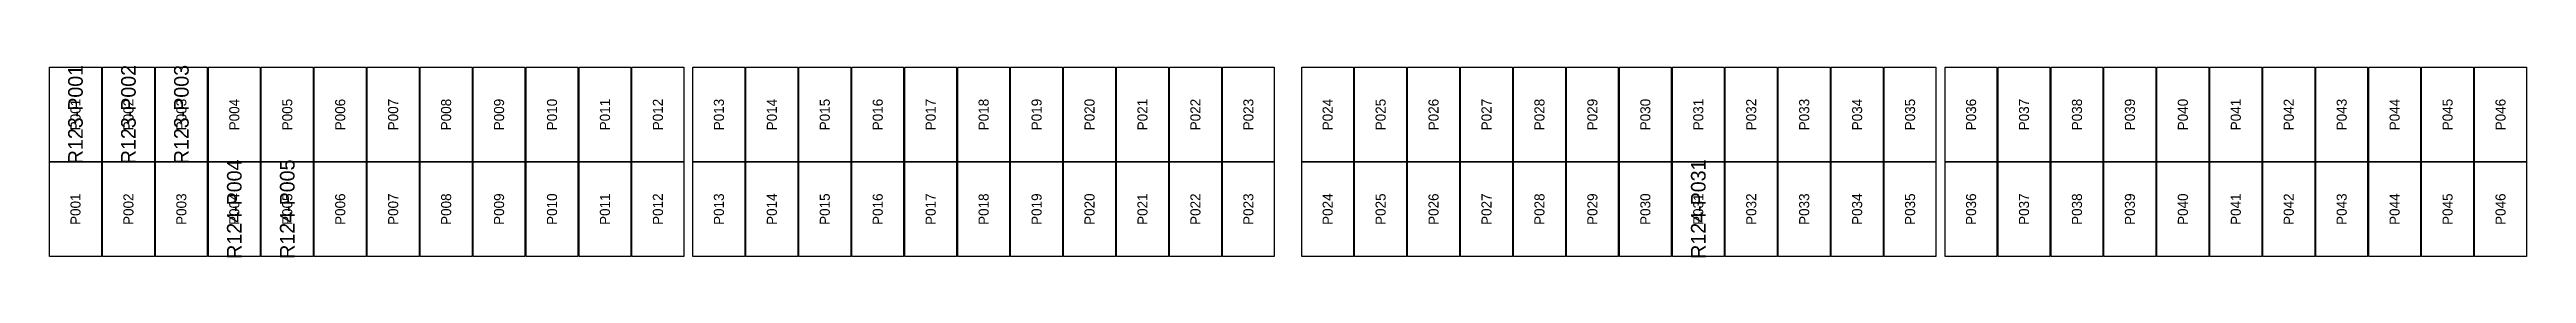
# Model space of a CAD drawing. Extents: x 296295 to 296770, y 651564 to 652121.
# Drawn here: x 296558.7 to 296612.8, y 651621 to 651625.2 of the extents above; entities that cross this region are included whole.
import ezdxf
from ezdxf.enums import TextEntityAlignment as Align

# ---------------------------------------------------------------- set-up
doc = ezdxf.new("R2010")
doc.units = 0

msp = doc.modelspace()

# ---------------------------------------------------------------- texts
at = {"layer": 'DEFECT_LABELS'}
for s, p in [('R123-P001', (296559.231, 651624.093)), ('R123-P002', (296560.389, 651624.093)), ('R123-P003', (296561.547, 651624.093)), ('R124-P004', (296562.705, 651622.03)), ('R124-P005', (296563.863, 651622.03)), ('R124-P031', (296594.723, 651622.03))]:
    msp.add_text(s, height=0.32, rotation=90, dxfattribs=at).set_placement(p, align=Align.MIDDLE_CENTER)
at = {"layer": 'PANEL_POSITION'}
for s, p in [('P001', (296559.231, 651624.093)), ('P002', (296560.389, 651624.093)), ('P003', (296561.547, 651624.093)), ('P004', (296562.705, 651624.093)), ('P005', (296563.863, 651624.093)), ('P006', (296565.021, 651624.093)), ('P007', (296566.179, 651624.093)), ('P008', (296567.337, 651624.093)), ('P009', (296568.495, 651624.093)), ('P010', (296569.653, 651624.093)), ('P011', (296570.811, 651624.093)), ('P012', (296571.969, 651624.093)), ('P013', (296573.303, 651624.093)), ('P014', (296574.461, 651624.093)), ('P015', (296575.619, 651624.093)), ('P016', (296576.777, 651624.093)), ('P017', (296577.935, 651624.093)), ('P018', (296579.093, 651624.093)), ('P019', (296580.251, 651624.093)), ('P020', (296581.409, 651624.093)), ('P021', (296582.567, 651624.093)), ('P022', (296583.725, 651624.093)), ('P023', (296584.883, 651624.093)), ('P024', (296586.617, 651624.093)), ('P025', (296587.775, 651624.093)), ('P026', (296588.933, 651624.093)), ('P027', (296590.091, 651624.093)), ('P028', (296591.249, 651624.093)), ('P029', (296592.407, 651624.093)), ('P030', (296593.565, 651624.093)), ('P031', (296594.723, 651624.093)), ('P032', (296595.881, 651624.093)), ('P033', (296597.039, 651624.093)), ('P034', (296598.197, 651624.093)), ('P035', (296599.355, 651624.093)), ('P036', (296600.689, 651624.093)), ('P037', (296601.847, 651624.093)), ('P038', (296603.005, 651624.093)), ('P039', (296604.163, 651624.093)), ('P040', (296605.321, 651624.093)), ('P041', (296606.479, 651624.093)), ('P042', (296607.637, 651624.093)), ('P043', (296608.795, 651624.093)), ('P044', (296609.953, 651624.093)), ('P045', (296611.111, 651624.093)), ('P046', (296612.269, 651624.093)), ('P001', (296559.231, 651622.03)), ('P002', (296560.389, 651622.03)), ('P003', (296561.547, 651622.03)), ('P004', (296562.705, 651622.03)), ('P005', (296563.863, 651622.03)), ('P006', (296565.021, 651622.03)), ('P007', (296566.179, 651622.03)), ('P008', (296567.337, 651622.03)), ('P009', (296568.495, 651622.03)), ('P010', (296569.653, 651622.03)), ('P011', (296570.811, 651622.03)), ('P012', (296571.969, 651622.03)), ('P013', (296573.303, 651622.03)), ('P014', (296574.461, 651622.03)), ('P015', (296575.619, 651622.03)), ('P016', (296576.777, 651622.03)), ('P017', (296577.935, 651622.03)), ('P018', (296579.093, 651622.03)), ('P019', (296580.251, 651622.03)), ('P020', (296581.409, 651622.03)), ('P021', (296582.567, 651622.03)), ('P022', (296583.725, 651622.03)), ('P023', (296584.883, 651622.03)), ('P024', (296586.617, 651622.03)), ('P025', (296587.775, 651622.03)), ('P026', (296588.933, 651622.03)), ('P027', (296590.091, 651622.03)), ('P028', (296591.249, 651622.03)), ('P029', (296592.407, 651622.03)), ('P030', (296593.565, 651622.03)), ('P031', (296594.723, 651622.03)), ('P032', (296595.881, 651622.03)), ('P033', (296597.039, 651622.03)), ('P034', (296598.197, 651622.03)), ('P035', (296599.355, 651622.03)), ('P036', (296600.689, 651622.03)), ('P037', (296601.847, 651622.03)), ('P038', (296603.005, 651622.03)), ('P039', (296604.163, 651622.03)), ('P040', (296605.321, 651622.03)), ('P041', (296606.479, 651622.03)), ('P042', (296607.637, 651622.03)), ('P043', (296608.795, 651622.03)), ('P044', (296609.953, 651622.03)), ('P045', (296611.111, 651622.03)), ('P046', (296612.269, 651622.03))]:
    msp.add_text(s, height=0.22, rotation=90, dxfattribs=at).set_placement(p, align=Align.MIDDLE_CENTER)

# ---------------------------------------------------------------- linework, layer by layer
at = {"layer": 'DEFECTIVE_PANELS'}
for points in [[(296558.664, 651625.125), (296559.798, 651625.125), (296559.798, 651623.062), (296558.664, 651623.062)], [(296559.822, 651625.125), (296560.956, 651625.125), (296560.956, 651623.062), (296559.822, 651623.062)], [(296560.98, 651625.125), (296562.114, 651625.125), (296562.114, 651623.062), (296560.98, 651623.062)], [(296562.138, 651623.062), (296563.272, 651623.062), (296563.272, 651620.999), (296562.138, 651620.999)], [(296563.296, 651623.062), (296564.43, 651623.062), (296564.43, 651620.999), (296563.296, 651620.999)], [(296594.156, 651623.062), (296595.29, 651623.062), (296595.29, 651620.999), (296594.156, 651620.999)]]:
    msp.add_lwpolyline(points, close=True, dxfattribs=at)
at = {"layer": 'PANELS_MASTER'}
for points in [[(296562.138, 651625.125), (296563.272, 651625.125), (296563.272, 651623.062), (296562.138, 651623.062)], [(296563.296, 651625.125), (296564.43, 651625.125), (296564.43, 651623.062), (296563.296, 651623.062)], [(296564.454, 651625.125), (296565.588, 651625.125), (296565.588, 651623.062), (296564.454, 651623.062)], [(296565.612, 651625.125), (296566.746, 651625.125), (296566.746, 651623.062), (296565.612, 651623.062)], [(296566.77, 651625.125), (296567.904, 651625.125), (296567.904, 651623.062), (296566.77, 651623.062)], [(296567.928, 651625.125), (296569.062, 651625.125), (296569.062, 651623.062), (296567.928, 651623.062)], [(296569.086, 651625.125), (296570.22, 651625.125), (296570.22, 651623.062), (296569.086, 651623.062)], [(296570.244, 651625.125), (296571.378, 651625.125), (296571.378, 651623.062), (296570.244, 651623.062)], [(296571.402, 651625.125), (296572.536, 651625.125), (296572.536, 651623.062), (296571.402, 651623.062)], [(296572.736, 651625.125), (296573.87, 651625.125), (296573.87, 651623.062), (296572.736, 651623.062)], [(296573.894, 651625.125), (296575.028, 651625.125), (296575.028, 651623.062), (296573.894, 651623.062)], [(296575.052, 651625.125), (296576.186, 651625.125), (296576.186, 651623.062), (296575.052, 651623.062)], [(296576.21, 651625.125), (296577.344, 651625.125), (296577.344, 651623.062), (296576.21, 651623.062)], [(296577.368, 651625.125), (296578.502, 651625.125), (296578.502, 651623.062), (296577.368, 651623.062)], [(296578.526, 651625.125), (296579.66, 651625.125), (296579.66, 651623.062), (296578.526, 651623.062)], [(296579.684, 651625.125), (296580.818, 651625.125), (296580.818, 651623.062), (296579.684, 651623.062)], [(296580.842, 651625.125), (296581.976, 651625.125), (296581.976, 651623.062), (296580.842, 651623.062)], [(296582, 651625.125), (296583.134, 651625.125), (296583.134, 651623.062), (296582, 651623.062)], [(296583.158, 651625.125), (296584.292, 651625.125), (296584.292, 651623.062), (296583.158, 651623.062)], [(296584.316, 651625.125), (296585.45, 651625.125), (296585.45, 651623.062), (296584.316, 651623.062)], [(296586.05, 651625.125), (296587.184, 651625.125), (296587.184, 651623.062), (296586.05, 651623.062)], [(296587.208, 651625.125), (296588.342, 651625.125), (296588.342, 651623.062), (296587.208, 651623.062)], [(296588.366, 651625.125), (296589.5, 651625.125), (296589.5, 651623.062), (296588.366, 651623.062)], [(296589.524, 651625.125), (296590.658, 651625.125), (296590.658, 651623.062), (296589.524, 651623.062)], [(296590.682, 651625.125), (296591.816, 651625.125), (296591.816, 651623.062), (296590.682, 651623.062)], [(296591.84, 651625.125), (296592.974, 651625.125), (296592.974, 651623.062), (296591.84, 651623.062)], [(296592.998, 651625.125), (296594.132, 651625.125), (296594.132, 651623.062), (296592.998, 651623.062)], [(296594.156, 651625.125), (296595.29, 651625.125), (296595.29, 651623.062), (296594.156, 651623.062)], [(296595.314, 651625.125), (296596.448, 651625.125), (296596.448, 651623.062), (296595.314, 651623.062)], [(296596.472, 651625.125), (296597.606, 651625.125), (296597.606, 651623.062), (296596.472, 651623.062)], [(296597.63, 651625.125), (296598.764, 651625.125), (296598.764, 651623.062), (296597.63, 651623.062)], [(296598.788, 651625.125), (296599.922, 651625.125), (296599.922, 651623.062), (296598.788, 651623.062)], [(296600.122, 651625.125), (296601.256, 651625.125), (296601.256, 651623.062), (296600.122, 651623.062)], [(296601.28, 651625.125), (296602.414, 651625.125), (296602.414, 651623.062), (296601.28, 651623.062)], [(296602.438, 651625.125), (296603.572, 651625.125), (296603.572, 651623.062), (296602.438, 651623.062)], [(296603.596, 651625.125), (296604.73, 651625.125), (296604.73, 651623.062), (296603.596, 651623.062)], [(296604.754, 651625.125), (296605.888, 651625.125), (296605.888, 651623.062), (296604.754, 651623.062)], [(296605.912, 651625.125), (296607.046, 651625.125), (296607.046, 651623.062), (296605.912, 651623.062)], [(296607.07, 651625.125), (296608.204, 651625.125), (296608.204, 651623.062), (296607.07, 651623.062)], [(296608.228, 651625.125), (296609.362, 651625.125), (296609.362, 651623.062), (296608.228, 651623.062)], [(296609.386, 651625.125), (296610.52, 651625.125), (296610.52, 651623.062), (296609.386, 651623.062)], [(296610.544, 651625.125), (296611.678, 651625.125), (296611.678, 651623.062), (296610.544, 651623.062)], [(296611.702, 651625.125), (296612.836, 651625.125), (296612.836, 651623.062), (296611.702, 651623.062)], [(296558.664, 651623.062), (296559.798, 651623.062), (296559.798, 651620.999), (296558.664, 651620.999)], [(296559.822, 651623.062), (296560.956, 651623.062), (296560.956, 651620.999), (296559.822, 651620.999)], [(296560.98, 651623.062), (296562.114, 651623.062), (296562.114, 651620.999), (296560.98, 651620.999)], [(296564.454, 651623.062), (296565.588, 651623.062), (296565.588, 651620.999), (296564.454, 651620.999)], [(296565.612, 651623.062), (296566.746, 651623.062), (296566.746, 651620.999), (296565.612, 651620.999)], [(296566.77, 651623.062), (296567.904, 651623.062), (296567.904, 651620.999), (296566.77, 651620.999)], [(296567.928, 651623.062), (296569.062, 651623.062), (296569.062, 651620.999), (296567.928, 651620.999)], [(296569.086, 651623.062), (296570.22, 651623.062), (296570.22, 651620.999), (296569.086, 651620.999)], [(296570.244, 651623.062), (296571.378, 651623.062), (296571.378, 651620.999), (296570.244, 651620.999)], [(296571.402, 651623.062), (296572.536, 651623.062), (296572.536, 651620.999), (296571.402, 651620.999)], [(296572.736, 651623.062), (296573.87, 651623.062), (296573.87, 651620.999), (296572.736, 651620.999)], [(296573.894, 651623.062), (296575.028, 651623.062), (296575.028, 651620.999), (296573.894, 651620.999)], [(296575.052, 651623.062), (296576.186, 651623.062), (296576.186, 651620.999), (296575.052, 651620.999)], [(296576.21, 651623.062), (296577.344, 651623.062), (296577.344, 651620.999), (296576.21, 651620.999)], [(296577.368, 651623.062), (296578.502, 651623.062), (296578.502, 651620.999), (296577.368, 651620.999)], [(296578.526, 651623.062), (296579.66, 651623.062), (296579.66, 651620.999), (296578.526, 651620.999)], [(296579.684, 651623.062), (296580.818, 651623.062), (296580.818, 651620.999), (296579.684, 651620.999)], [(296580.842, 651623.062), (296581.976, 651623.062), (296581.976, 651620.999), (296580.842, 651620.999)], [(296582, 651623.062), (296583.134, 651623.062), (296583.134, 651620.999), (296582, 651620.999)], [(296583.158, 651623.062), (296584.292, 651623.062), (296584.292, 651620.999), (296583.158, 651620.999)], [(296584.316, 651623.062), (296585.45, 651623.062), (296585.45, 651620.999), (296584.316, 651620.999)], [(296586.05, 651623.062), (296587.184, 651623.062), (296587.184, 651620.999), (296586.05, 651620.999)], [(296587.208, 651623.062), (296588.342, 651623.062), (296588.342, 651620.999), (296587.208, 651620.999)], [(296588.366, 651623.062), (296589.5, 651623.062), (296589.5, 651620.999), (296588.366, 651620.999)], [(296589.524, 651623.062), (296590.658, 651623.062), (296590.658, 651620.999), (296589.524, 651620.999)], [(296590.682, 651623.062), (296591.816, 651623.062), (296591.816, 651620.999), (296590.682, 651620.999)], [(296591.84, 651623.062), (296592.974, 651623.062), (296592.974, 651620.999), (296591.84, 651620.999)], [(296592.998, 651623.062), (296594.132, 651623.062), (296594.132, 651620.999), (296592.998, 651620.999)], [(296595.314, 651623.062), (296596.448, 651623.062), (296596.448, 651620.999), (296595.314, 651620.999)], [(296596.472, 651623.062), (296597.606, 651623.062), (296597.606, 651620.999), (296596.472, 651620.999)], [(296597.63, 651623.062), (296598.764, 651623.062), (296598.764, 651620.999), (296597.63, 651620.999)], [(296598.788, 651623.062), (296599.922, 651623.062), (296599.922, 651620.999), (296598.788, 651620.999)], [(296600.122, 651623.062), (296601.256, 651623.062), (296601.256, 651620.999), (296600.122, 651620.999)], [(296601.28, 651623.062), (296602.414, 651623.062), (296602.414, 651620.999), (296601.28, 651620.999)], [(296602.438, 651623.062), (296603.572, 651623.062), (296603.572, 651620.999), (296602.438, 651620.999)], [(296603.596, 651623.062), (296604.73, 651623.062), (296604.73, 651620.999), (296603.596, 651620.999)], [(296604.754, 651623.062), (296605.888, 651623.062), (296605.888, 651620.999), (296604.754, 651620.999)], [(296605.912, 651623.062), (296607.046, 651623.062), (296607.046, 651620.999), (296605.912, 651620.999)], [(296607.07, 651623.062), (296608.204, 651623.062), (296608.204, 651620.999), (296607.07, 651620.999)], [(296608.228, 651623.062), (296609.362, 651623.062), (296609.362, 651620.999), (296608.228, 651620.999)], [(296609.386, 651623.062), (296610.52, 651623.062), (296610.52, 651620.999), (296609.386, 651620.999)], [(296610.544, 651623.062), (296611.678, 651623.062), (296611.678, 651620.999), (296610.544, 651620.999)], [(296611.702, 651623.062), (296612.836, 651623.062), (296612.836, 651620.999), (296611.702, 651620.999)]]:
    msp.add_lwpolyline(points, close=True, dxfattribs=at)

msp.set_redraw_order([(e.dxf.handle, doc.entitydb.next_handle()) for e in msp.query("TEXT MTEXT ATTDEF DIMENSION ARC_DIMENSION")])  # texts and dimensions are drawn at this point

doc.saveas('drawing.dxf')
